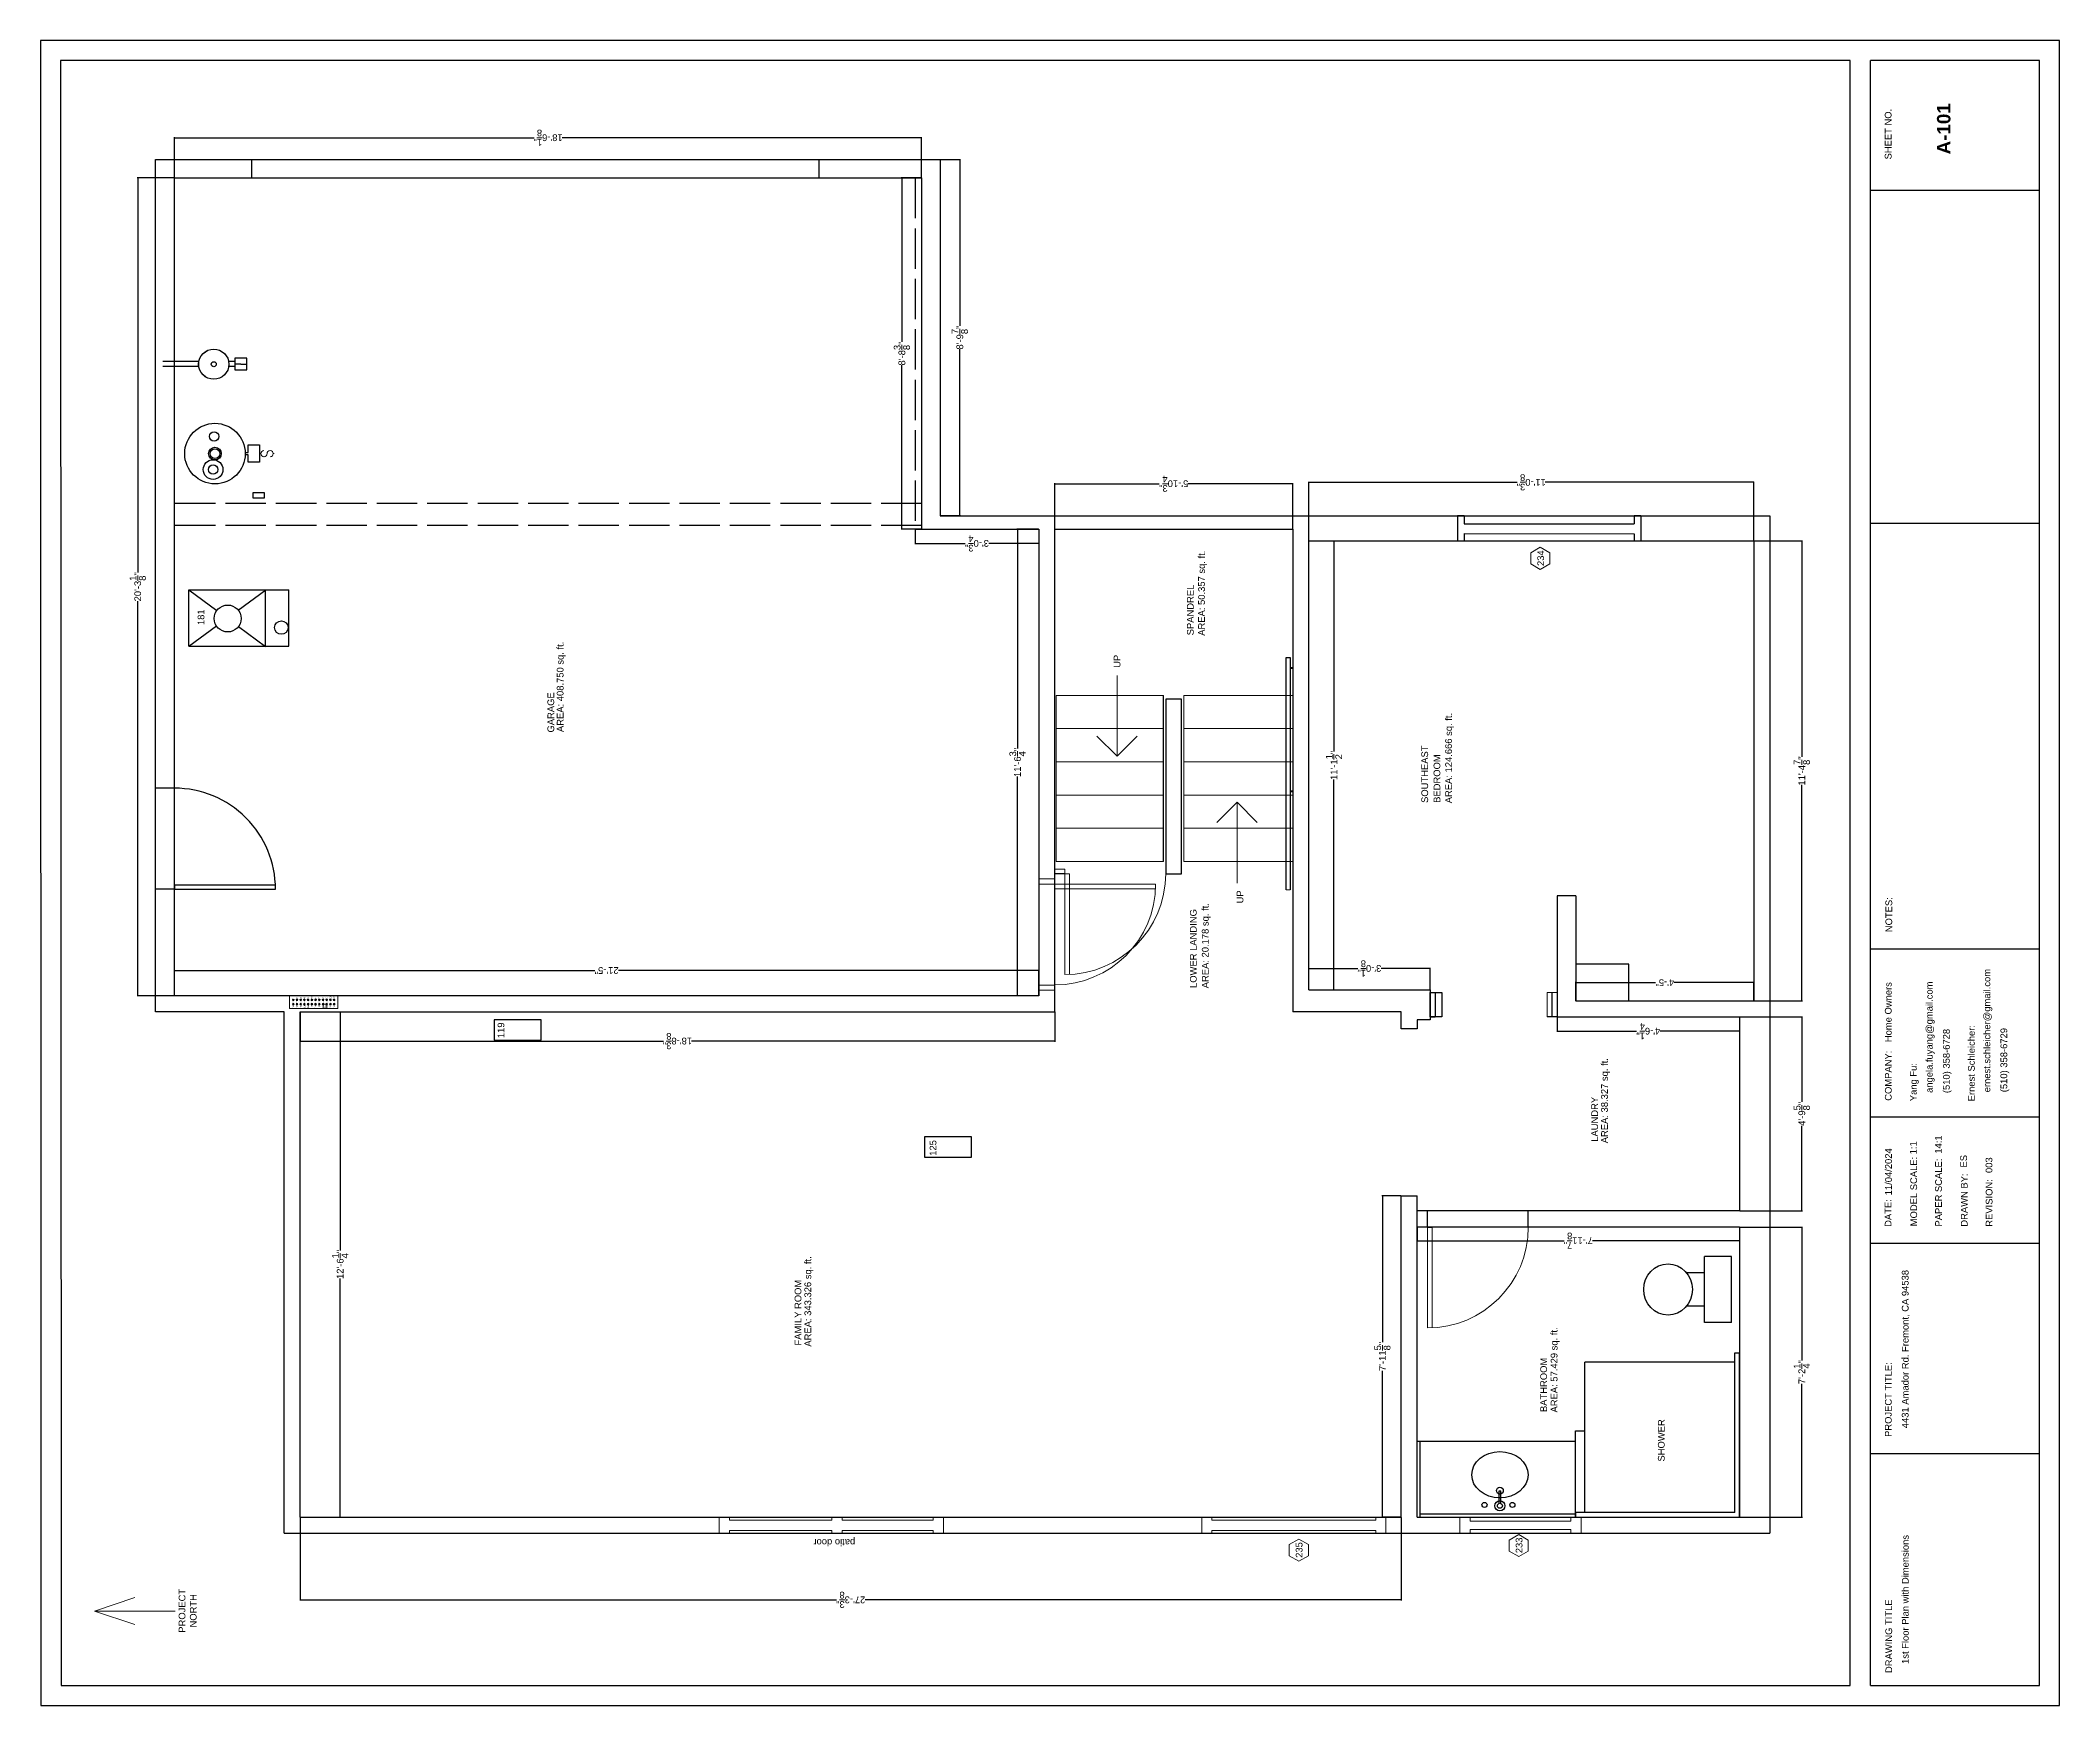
# Model space of a CAD drawing. Header units: inches. Extents: x -601 to 0, y 0 to 495.
import ezdxf

# ---------------------------------------------------------------- set-up
doc = ezdxf.new("R2010")
doc.units = ezdxf.units.IN
doc.header["$MEASUREMENT"] = 0
doc.linetypes.add('ACAD_ISO02W100', pattern=[15, 12, -3])
doc.layers.get('0').update_dxf_attribs({"color": 1, "lineweight": 9})
for name, color, linetype, lineweight in [('00-page-edge', 7, 'Continuous', 9), ('A101-Dimensions', 7, 'Continuous', 9), ('A101-Floorplan-1st-floor', 7, 'Continuous', 9), ('A101-Text', 7, 'Continuous', 9)]:
    doc.layers.add(name, color=color, linetype=linetype, lineweight=lineweight)
doc.layers.add('Title Block', color=7, linetype='Continuous')
doc.layers.add('Title Block Text', color=7, linetype='Continuous')
doc.styles.add('Large', font='Arial Bold.ttf', dxfattribs={"height": 4})
doc.styles.add('Small', font='Arial.ttf', dxfattribs={"height": 0.5})
doc.styles.get("Standard").update_dxf_attribs({"font": 'Arial.ttf', "height": 2})
doc.dimstyles.get("Standard").update_dxf_attribs({"dimtxt": 0.18, "dimasz": 0.1175, "dimexe": 0.18, "dimexo": 0.0625, "dimgap": 0.09, "dimtad": 0, "dimtoh": 1, "dimdec": 3, "dimzin": 0, "dimdsep": 46, "dimlunit": 4, "dimtxsty": 'Standard', "dimblk": 'ARCHTICK', "dimblk1": 'ARCHTICK', "dimblk2": 'ARCHTICK', "dimcen": 0.09, "dimadec": 1, "dimazin": 0, "dimtfac": 1, "dimtdec": 3, "dimtofl": 0, "dimtmove": 0, "dimatfit": 3, "dimfxl": 1, "dimtolj": 1, "dimtzin": 0, "dimarcsym": 0})

msp = doc.modelspace()

# ---------------------------------------------------------------- texts
at = {"layer": '00-page-edge', "lineweight": 5, "insert": (-556.7165, 28.1902), "char_height": 2, "width": 33.772132, "attachment_point": 5, "rotation": 90}
msp.add_mtext('PROJECT\\PNORTH', dxfattribs=at)
at = {"layer": 'A101-Floorplan-1st-floor', "lineweight": 5}
for s, rotation, p in [('181', 90, (-551.7739, 321.2919)), ('UP', 90, (-279.3171, 308.5645)), ('UP', 90, (-242.7605, 238.5236)), ('119', 90, (-462.5483, 198.4736)), ('125', 90, (-334.0433, 163.4832)), ('patio door', 180, (-358.1903, 49.4938))]:
    msp.add_text(s, height=2, rotation=rotation, dxfattribs=at).set_placement(p)
at = {"layer": 'A101-Text', "lineweight": 5}
for s, p in [('AREA: 50.357 sq. ft.', (-254.1997, 318.1066)), ('SPANDREL', (-257.5311, 318.2417)), ('AREA: 408.750 sq. ft.', (-444.948, 289.4865)), ('GARAGE', (-447.7203, 289.3389)), ('AREA: 124.666 sq. ft.', (-180.7284, 268.3027)), ('SOUTHEAST', (-187.811, 268.4022)), ('BEDROOM', (-184.1895, 268.427)), ('LOWER LANDING', (-256.6486, 213.3881)), ('AREA: 20.178 sq. ft.', (-253.1009, 213.297)), ('AREA: 38.327 sq. ft.', (-134.3509, 167.2142)), ('LAUNDRY', (-137.2841, 167.6544)), ('AREA: 343.326 sq. ft.', (-371.2875, 106.7378)), ('FAMILY ROOM', (-374.2092, 107.0675)), ('AREA: 57.429 sq. ft.', (-149.3391, 87.1546)), ('BATHROOM', (-152.4482, 87.294)), ('SHOWER', (-117.468, 72.5642))]:
    msp.add_text(s, height=2, rotation=90, dxfattribs=at).set_placement(p)
at = {"layer": 'Title Block Text'}
for s, p in [('SHEET NO.', (-49.9961, 459.7385)), ('NOTES:', (-49.7964, 229.9668)), ('ernest.schleicher@gmail.com', (-20.6167, 182.3627)), ('Home Owners', (-49.9728, 197.2658)), ('angela.fuyang@gmail.com', (-37.7758, 182.1777)), ('(510) 358-6728', (-32.6716, 182.1126)), ('Ernest Schleicher:', (-25.2347, 179.6915)), ('(510) 358-6729', (-15.5883, 182.3803)), ('COMPANY:', (-49.9587, 179.8432)), ('Yang Fu:', (-42.4956, 179.726)), ('14:1', (-35.0511, 164.1124)), ('11/04/2024', (-49.8854, 151.7304)), ('1:1', (-42.5365, 163.9212)), ('MODEL SCALE:', (-42.389, 142.5256)), ('PAPER SCALE:', (-35.0207, 142.4595)), ('ES', (-27.5445, 159.9989)), ('003', (-20.0139, 158.3614)), ('DRAWN BY:', (-27.3721, 142.4071)), ('REVISION:', (-19.9642, 142.4025)), ('DATE:', (-50.0044, 142.354)), ('4431 Amador Rd. Fremont, CA 94538', (-44.9245, 82.4775)), ('PROJECT TITLE:', (-49.9526, 79.8878)), ('1st Floor Plan with Dimensions', (-44.8953, 12.3827)), ('DRAWING TITLE', (-49.8086, 9.6863))]:
    msp.add_text(s, height=2, rotation=90, dxfattribs=at).set_placement(p)
at = {"layer": 'Title Block Text', "style": 'Large'}
msp.add_text('A-101', height=4, rotation=90, dxfattribs=at).set_placement((-32.4685, 461.2292))

# ---------------------------------------------------------------- blocks, each defined once
blk = doc.blocks.new('L1-bathroom-door')
at = {"layer": 'A101-Floorplan-1st-floor'}
for p, q in [((0, 0), (-30, 0)), ((0, -1.375), (-30, -1.375))]:
    blk.add_line(p, q, dxfattribs=at)
at = {"layer": 'A101-Floorplan-1st-floor', "lineweight": 30}
blk.add_line((0, 0), (0, -1.375), dxfattribs=at)
at = {"layer": 'A101-Floorplan-1st-floor'}
blk.add_arc((0, 0), 30, 180, 270, dxfattribs=at)
blk = doc.blocks.new('L1-bathroom-window')
at = {"layer": 'A101-Floorplan-1st-floor'}
for p, q in [((0, 36), (-4.76, 36)), ((-3.69, 33), (-4.76, 33)), ((-3.69, 3), (-3.69, 33)), ((0, 33), (-1.19, 33)), ((-1.19, 3), (-1.19, 33)), ((-4.76, 3), (-3.69, 3)), ((-4.76, 0), (0, 0)), ((-1.19, 3), (0, 3))]:
    blk.add_line(p, q, dxfattribs=at)
at = {"layer": 'A101-Floorplan-1st-floor', "lineweight": 30}
for p, q in [((-4.76, 36), (-4.76, 33)), ((0, 36), (-0.01, 33)), ((-4.76, 3), (-4.76, 0)), ((-0.01, 3), (0, 0))]:
    blk.add_line(p, q, dxfattribs=at)
blk = doc.blocks.new('L1-family-room-window')
at = {"layer": 'A101-Floorplan-1st-floor'}
for p, q in [((0.01, 54.75), (-4.75, 54.75)), ((-3.93, 51.75), (-4.75, 51.75)), ((-3.93, 3), (-3.93, 51.75)), ((0.01, 51.75), (-0.93, 51.75)), ((-0.93, 3), (-0.93, 51.75)), ((-4.75, 3), (-3.93, 3)), ((-4.75, 0), (0.01, 0)), ((-0.93, 3), (0.01, 3))]:
    blk.add_line(p, q, dxfattribs=at)
at = {"layer": 'A101-Floorplan-1st-floor', "lineweight": 30}
for p, q in [((-4.75, 54.75), (-4.75, 51.75)), ((0.01, 54.75), (0.01, 51.75)), ((-4.75, 3), (-4.75, 0)), ((0, 3), (0.01, 0))]:
    blk.add_line(p, q, dxfattribs=at)
blk = doc.blocks.new('L1-family-room-patio-doors')
at = {"layer": 'A101-Floorplan-1st-floor'}
for p, q in [((0, 66.63), (-4.75, 66.63)), ((-0.07, 66.63), (-0.07, 63.63)), ((-3.93, 63.63), (-4.75, 63.63)), ((-3.93, 33.13), (-3.93, 63.63)), ((-0.93, 33.13), (-0.93, 63.63)), ((0, 63.63), (-0.93, 63.63)), ((-4.75, 33.13), (-3.93, 33.13)), ((-4.75, 30.13), (-3.93, 30.13)), ((-3.93, 3), (-3.93, 30.13)), ((-0.93, 33.13), (0, 33.13)), ((-0.93, 3), (-0.93, 30.13)), ((-0.93, 30.13), (0, 30.13)), ((-0.07, 33.13), (-0.07, 30.13)), ((-4.75, 3), (-3.93, 3)), ((-4.75, 0), (0, 0)), ((-0.93, 3), (0, 3)), ((-0.07, 3), (-0.07, 0))]:
    blk.add_line(p, q, dxfattribs=at)
at = {"layer": 'A101-Floorplan-1st-floor', "lineweight": 30}
for p, q in [((-4.75, 66.63), (-4.75, 63.63)), ((-4.75, 33.13), (-4.75, 30.13)), ((-4.75, 3), (-4.75, 0))]:
    blk.add_line(p, q, dxfattribs=at)
blk = doc.blocks.new('lower-landing-to-garage-door')
at = {"layer": 'A101-Floorplan-1st-floor'}
for p, q in [((30, 0), (28.62, 0)), ((30, 0), (30, -30)), ((28.62, 0), (28.62, -29.97))]:
    blk.add_line(p, q, dxfattribs=at)
blk.add_arc((30, 0), 30, 180, 270, dxfattribs=at)
blk = doc.blocks.new('garage-door-exit-to-trailer')
at = {"layer": 'A101-Floorplan-1st-floor', "lineweight": 30}
for p, q in [((0, 0), (0, -30)), ((1.25, 0), (0, 0)), ((1.25, 0), (1.25, -29.97))]:
    blk.add_line(p, q, dxfattribs=at)
blk.add_arc((0, 0), 30, 270, 0, dxfattribs=at)
blk = doc.blocks.new('spandrel-door')
at = {"layer": 'A101-Floorplan-1st-floor'}
for p, q in [((0, 0), (-30, 0)), ((0, -1.38), (0, 0)), ((0, -1.38), (-29.97, -1.38))]:
    blk.add_line(p, q, dxfattribs=at)
blk.add_arc((0, 0), 30, 180, 270, dxfattribs=at)
blk = doc.blocks.new('L1-toilet')
at = {"lineweight": 30}
for p, q in [((-14.81, 8), (-14.81, 13.4)), ((-4.81, 8), (-4.81, 13.4)), ((-19.63, 0), (-19.63, 8)), ((-19.63, 8), (0, 8)), ((0, 0), (0, 8)), ((-19.63, 0), (0, 0))]:
    blk.add_line(p, q, dxfattribs=at)
blk.add_ellipse((-9.81, 18.88), major_axis=(7.62, 0), ratio=0.95082, dxfattribs=at)
blk = doc.blocks.new('L1-bathroom-sink-faucets-bowl')
at = {"lineweight": 30}
for p, q in [((2.21, 0.25), (5.98, 0.25)), ((5.98, 0.25), (5.98, -0.25)), ((2.21, -0.25), (5.98, -0.25))]:
    blk.add_line(p, q, dxfattribs=at)
for centre, radius in [((1.5, 0), 1.5), ((1.5, 0), 0.75), ((1.75, 4.59), 0.75), ((6, 0), 1), ((1.75, -3.69), 0.75)]:
    blk.add_circle(centre, radius, dxfattribs=at)
blk.add_ellipse((10.75, 0), major_axis=(0, -8.38), ratio=0.820896, dxfattribs=at)
blk = doc.blocks.new('L1-granite-splash-and-counter')
at = {"layer": 'A101-Floorplan-1st-floor', "lineweight": 30}
for p, q in [((0, 0), (22.63, 0)), ((0, 0), (0, -0.88)), ((22.63, 0), (22.63, -47.13)), ((0, -0.88), (22.63, -0.88)), ((0, -0.88), (0, -47.13)), ((0.88, -47.13), (0.88, -0.88)), ((0, -47.13), (0.88, -47.13)), ((0.88, -47.13), (22.63, -47.13))]:
    blk.add_line(p, q, dxfattribs=at)
blk = doc.blocks.new('L1-shower-tiles-and-glass-walls')
at = {"layer": 'A101-Floorplan-1st-floor', "lineweight": 30}
for p, q in [((1.37, 48.75), (0, 48.75)), ((0, 48.75), (0, 48.75)), ((0, 48.75), (0, 0)), ((1.37, 1.37), (1.37, 48.75)), ((1.37, 48.75), (25.62, 48.75)), ((25.62, 48.75), (25.62, 46)), ((1.37, 46), (46.12, 46)), ((46.12, 1.37), (46.12, 46)), ((0, 0), (48.88, 0)), ((1.37, 1.37), (48.88, 1.37)), ((48.88, 1.37), (48.88, 0))]:
    blk.add_line(p, q, dxfattribs=at)
blk = doc.blocks.new('_ArchTick')
at = {"color": 0, "linetype": 'ByBlock', "lineweight": 30, "const_width": 0.15}
blk.add_lwpolyline([(-0.5, -0.5), (0.5, 0.5)], dxfattribs=at)
blk = doc.blocks.new('*D181')
at = {"layer": 'A101-Dimensions', "color": 0, "lineweight": -2, "transparency": 16777216}
for p, q in [((-523.24, 55.97), (-523.24, 31.27)), ((-195.83, 55.97), (-195.83, 31.27)), ((-523.24, 31.45), (-363.8, 31.45)), ((-195.83, 31.45), (-355.27, 31.45))]:
    blk.add_line(p, q, dxfattribs=at)
at = {"layer": 'A101-Dimensions', "color": 0, "lineweight": -2, "transparency": 16777216, "xscale": 0.1175, "yscale": 0.1175, "zscale": 0.1175, "rotation": 180}
blk.add_blockref('_ArchTick', (-523.24, 31.45), dxfattribs=at)
at = {"layer": 'A101-Dimensions', "color": 0, "lineweight": -2, "transparency": 16777216, "xscale": 0.1175, "yscale": 0.1175, "zscale": 0.1175}
blk.add_blockref('_ArchTick', (-195.83, 31.45), dxfattribs=at)
at = {"layer": 'A101-Dimensions', "color": 0, "lineweight": 5, "transparency": 16777216, "insert": (-359.53, 31.45), "char_height": 2, "attachment_point": 5, "rotation": 180}
blk.add_mtext('\\A1;27\'-3{\\H1x;\\S3/8;}"', dxfattribs=at)
blk = doc.blocks.new('*D182')
at = {"layer": 'A101-Dimensions', "color": 0, "lineweight": -2, "transparency": 16777216}
for p, q in [((-523.18, 206.32), (-511.19, 206.32)), ((-511.37, 206.32), (-511.37, 135.37)), ((-511.37, 56.04), (-511.37, 126.99)), ((-523.18, 56.04), (-511.19, 56.04))]:
    blk.add_line(p, q, dxfattribs=at)
at = {"layer": 'A101-Dimensions', "color": 0, "lineweight": -2, "transparency": 16777216, "xscale": 0.1175, "yscale": 0.1175, "zscale": 0.1175}
for p, rotation in [((-511.37, 206.32), 90), ((-511.37, 56.04), 270)]:
    blk.add_blockref('_ArchTick', p, dxfattribs=dict(at, rotation=rotation))
at = {"layer": 'A101-Dimensions', "color": 0, "lineweight": 5, "transparency": 16777216, "insert": (-511.37, 131.18), "char_height": 2, "attachment_point": 5, "rotation": 90}
blk.add_mtext('\\A1;12\'-6{\\H1x;\\S1/4;}"', dxfattribs=at)
blk = doc.blocks.new('*D183')
at = {"layer": 'A101-Dimensions', "color": 0, "lineweight": -2, "transparency": 16777216}
for p, q in [((-523.24, 206.26), (-523.24, 197.41)), ((-298.86, 206.26), (-298.86, 197.41)), ((-523.24, 197.59), (-415.2, 197.59)), ((-298.86, 197.59), (-406.89, 197.59))]:
    blk.add_line(p, q, dxfattribs=at)
at = {"layer": 'A101-Dimensions', "color": 0, "lineweight": -2, "transparency": 16777216, "xscale": 0.1175, "yscale": 0.1175, "zscale": 0.1175, "rotation": 180}
blk.add_blockref('_ArchTick', (-523.24, 197.59), dxfattribs=at)
at = {"layer": 'A101-Dimensions', "color": 0, "lineweight": -2, "transparency": 16777216, "xscale": 0.1175, "yscale": 0.1175, "zscale": 0.1175}
blk.add_blockref('_ArchTick', (-298.86, 197.59), dxfattribs=at)
at = {"layer": 'A101-Dimensions', "color": 0, "lineweight": 5, "transparency": 16777216, "insert": (-411.05, 197.59), "char_height": 2, "attachment_point": 5, "rotation": 180}
blk.add_mtext('\\A1;18\'-8{\\H1x;\\S3/8;}"', dxfattribs=at)
blk = doc.blocks.new('*D184')
at = {"layer": 'A101-Dimensions', "color": 0, "lineweight": -2, "transparency": 16777216}
for p, q in [((-303.67, 349.82), (-310.11, 349.82)), ((-309.93, 349.82), (-309.93, 284.63)), ((-309.93, 211.07), (-309.93, 276.25)), ((-303.67, 211.07), (-310.11, 211.07))]:
    blk.add_line(p, q, dxfattribs=at)
at = {"layer": 'A101-Dimensions', "color": 0, "lineweight": -2, "transparency": 16777216, "xscale": 0.1175, "yscale": 0.1175, "zscale": 0.1175}
for p, rotation in [((-309.93, 349.82), 90), ((-309.93, 211.07), 270)]:
    blk.add_blockref('_ArchTick', p, dxfattribs=dict(at, rotation=rotation))
at = {"layer": 'A101-Dimensions', "color": 0, "lineweight": 5, "transparency": 16777216, "insert": (-309.93, 280.44), "char_height": 2, "attachment_point": 5, "rotation": 90}
blk.add_mtext('\\A1;11\'-6{\\H1x;\\S3/4;}"', dxfattribs=at)
blk = doc.blocks.new('*D185')
at = {"layer": 'A101-Dimensions', "color": 0, "lineweight": -2, "transparency": 16777216}
for p, q in [((-560.61, 211.13), (-560.61, 218.77)), ((-560.61, 218.59), (-435.65, 218.59)), ((-303.61, 218.59), (-428.57, 218.59)), ((-303.61, 211.13), (-303.61, 218.77))]:
    blk.add_line(p, q, dxfattribs=at)
at = {"layer": 'A101-Dimensions', "color": 0, "lineweight": -2, "transparency": 16777216, "xscale": 0.1175, "yscale": 0.1175, "zscale": 0.1175, "rotation": 180}
blk.add_blockref('_ArchTick', (-560.61, 218.59), dxfattribs=at)
at = {"layer": 'A101-Dimensions', "color": 0, "lineweight": -2, "transparency": 16777216, "xscale": 0.1175, "yscale": 0.1175, "zscale": 0.1175}
blk.add_blockref('_ArchTick', (-303.61, 218.59), dxfattribs=at)
at = {"layer": 'A101-Dimensions', "color": 0, "lineweight": 5, "transparency": 16777216, "insert": (-432.11, 218.59), "char_height": 2, "attachment_point": 5, "rotation": 180}
blk.add_mtext('\\A1;21\'-5"', dxfattribs=at)
blk = doc.blocks.new('*D186')
at = {"layer": 'A101-Dimensions', "color": 0, "lineweight": -2, "transparency": 16777216}
for p, q in [((-195.89, 151.6), (-201.6, 151.6)), ((-201.42, 151.6), (-201.42, 108.07)), ((-201.42, 56.04), (-201.42, 99.57)), ((-195.89, 56.04), (-201.6, 56.04))]:
    blk.add_line(p, q, dxfattribs=at)
at = {"layer": 'A101-Dimensions', "color": 0, "lineweight": -2, "transparency": 16777216, "xscale": 0.1175, "yscale": 0.1175, "zscale": 0.1175}
for p, rotation in [((-201.42, 151.6), 90), ((-201.42, 56.04), 270)]:
    blk.add_blockref('_ArchTick', p, dxfattribs=dict(at, rotation=rotation))
at = {"layer": 'A101-Dimensions', "color": 0, "lineweight": 5, "transparency": 16777216, "insert": (-201.42, 103.82), "char_height": 2, "attachment_point": 5, "rotation": 90}
blk.add_mtext('\\A1;7\'-11{\\H1x;\\S5/8;}"', dxfattribs=at)
blk = doc.blocks.new('*D187')
at = {"layer": 'A101-Dimensions', "color": 0, "lineweight": -2, "transparency": 16777216}
for p, q in [((-223.26, 346.32), (-215.63, 346.32)), ((-215.81, 346.32), (-215.81, 283.73)), ((-215.81, 212.82), (-215.81, 275.41)), ((-223.26, 212.82), (-215.63, 212.82))]:
    blk.add_line(p, q, dxfattribs=at)
at = {"layer": 'A101-Dimensions', "color": 0, "lineweight": -2, "transparency": 16777216, "xscale": 0.1175, "yscale": 0.1175, "zscale": 0.1175}
for p, rotation in [((-215.81, 346.32), 90), ((-215.81, 212.82), 270)]:
    blk.add_blockref('_ArchTick', p, dxfattribs=dict(at, rotation=rotation))
at = {"layer": 'A101-Dimensions', "color": 0, "lineweight": 5, "transparency": 16777216, "insert": (-215.81, 279.57), "char_height": 2, "attachment_point": 5, "rotation": 90}
blk.add_mtext('\\A1;11\'-1{\\H1x;\\S1/2;}"', dxfattribs=at)
blk = doc.blocks.new('*D188')
at = {"layer": 'A101-Dimensions', "color": 0, "lineweight": -2, "transparency": 16777216}
for p, q in [((-223.32, 212.88), (-223.32, 219.37)), ((-223.32, 219.19), (-208.75, 219.19)), ((-187.23, 219.19), (-201.8, 219.19)), ((-187.23, 212.88), (-187.23, 219.37))]:
    blk.add_line(p, q, dxfattribs=at)
at = {"layer": 'A101-Dimensions', "color": 0, "lineweight": -2, "transparency": 16777216, "xscale": 0.1175, "yscale": 0.1175, "zscale": 0.1175, "rotation": 180}
blk.add_blockref('_ArchTick', (-223.32, 219.19), dxfattribs=at)
at = {"layer": 'A101-Dimensions', "color": 0, "lineweight": -2, "transparency": 16777216, "xscale": 0.1175, "yscale": 0.1175, "zscale": 0.1175}
blk.add_blockref('_ArchTick', (-187.23, 219.19), dxfattribs=at)
at = {"layer": 'A101-Dimensions', "color": 0, "lineweight": 5, "transparency": 16777216, "insert": (-205.28, 219.19), "char_height": 2, "attachment_point": 5, "rotation": 180}
blk.add_mtext('\\A1;3\'-0{\\H1x;\\S1/8;}"', dxfattribs=at)
blk = doc.blocks.new('*D189')
at = {"layer": 'A101-Dimensions', "color": 0, "lineweight": -2, "transparency": 16777216}
for p, q in [((-223.32, 346.38), (-223.32, 363.91)), ((-223.32, 363.73), (-161.28, 363.73)), ((-90.93, 363.73), (-152.97, 363.73)), ((-90.93, 346.38), (-90.93, 363.91))]:
    blk.add_line(p, q, dxfattribs=at)
at = {"layer": 'A101-Dimensions', "color": 0, "lineweight": -2, "transparency": 16777216, "xscale": 0.1175, "yscale": 0.1175, "zscale": 0.1175, "rotation": 180}
blk.add_blockref('_ArchTick', (-223.32, 363.73), dxfattribs=at)
at = {"layer": 'A101-Dimensions', "color": 0, "lineweight": -2, "transparency": 16777216, "xscale": 0.1175, "yscale": 0.1175, "zscale": 0.1175}
blk.add_blockref('_ArchTick', (-90.93, 363.73), dxfattribs=at)
at = {"layer": 'A101-Dimensions', "color": 0, "lineweight": 5, "transparency": 16777216, "insert": (-157.13, 363.73), "char_height": 2, "attachment_point": 5, "rotation": 180}
blk.add_mtext('\\A1;11\'-0{\\H1x;\\S3/8;}"', dxfattribs=at)
blk = doc.blocks.new('*D190')
at = {"layer": 'A101-Dimensions', "color": 0, "lineweight": -2, "transparency": 16777216}
for p, q in [((-95.14, 142.29), (-76.49, 142.29)), ((-76.67, 142.29), (-76.67, 102.66)), ((-76.67, 56.04), (-76.67, 95.66)), ((-95.14, 56.04), (-76.49, 56.04))]:
    blk.add_line(p, q, dxfattribs=at)
at = {"layer": 'A101-Dimensions', "color": 0, "lineweight": -2, "transparency": 16777216, "xscale": 0.1175, "yscale": 0.1175, "zscale": 0.1175}
for p, rotation in [((-76.67, 142.29), 90), ((-76.67, 56.04), 270)]:
    blk.add_blockref('_ArchTick', p, dxfattribs=dict(at, rotation=rotation))
at = {"layer": 'A101-Dimensions', "color": 0, "lineweight": 5, "transparency": 16777216, "insert": (-76.67, 99.16), "char_height": 2, "attachment_point": 5, "rotation": 90}
blk.add_mtext('\\A1;7\'-2{\\H1x;\\S1/4;}"', dxfattribs=at)
blk = doc.blocks.new('*D191')
at = {"layer": 'A101-Dimensions', "color": 0, "lineweight": -2, "transparency": 16777216}
for p, q in [((-95.14, 204.76), (-76.49, 204.76)), ((-76.67, 204.76), (-76.67, 179.48)), ((-76.67, 147.16), (-76.67, 172.44)), ((-95.14, 147.16), (-76.49, 147.16))]:
    blk.add_line(p, q, dxfattribs=at)
at = {"layer": 'A101-Dimensions', "color": 0, "lineweight": -2, "transparency": 16777216, "xscale": 0.1175, "yscale": 0.1175, "zscale": 0.1175}
for p, rotation in [((-76.67, 204.76), 90), ((-76.67, 147.16), 270)]:
    blk.add_blockref('_ArchTick', p, dxfattribs=dict(at, rotation=rotation))
at = {"layer": 'A101-Dimensions', "color": 0, "lineweight": 5, "transparency": 16777216, "insert": (-76.67, 175.96), "char_height": 2, "attachment_point": 5, "rotation": 90}
blk.add_mtext('\\A1;4\'-9{\\H1x;\\S5/8;}"', dxfattribs=at)
blk = doc.blocks.new('*D192')
at = {"layer": 'A101-Dimensions', "color": 0, "lineweight": -2, "transparency": 16777216}
for p, q in [((-90.86, 346.32), (-76.49, 346.32)), ((-76.67, 346.32), (-76.67, 282.07)), ((-76.67, 209.51), (-76.67, 273.76)), ((-90.86, 209.51), (-76.49, 209.51))]:
    blk.add_line(p, q, dxfattribs=at)
at = {"layer": 'A101-Dimensions', "color": 0, "lineweight": -2, "transparency": 16777216, "xscale": 0.1175, "yscale": 0.1175, "zscale": 0.1175}
for p, rotation in [((-76.67, 346.32), 90), ((-76.67, 209.51), 270)]:
    blk.add_blockref('_ArchTick', p, dxfattribs=dict(at, rotation=rotation))
at = {"layer": 'A101-Dimensions', "color": 0, "lineweight": 5, "transparency": 16777216, "insert": (-76.67, 277.91), "char_height": 2, "attachment_point": 5, "rotation": 90}
blk.add_mtext('\\A1;11\'-4{\\H1x;\\S7/8;}"', dxfattribs=at)
blk = doc.blocks.new('*D193')
at = {"layer": 'A101-Dimensions', "color": 0, "lineweight": -2, "transparency": 16777216}
for p, q in [((-143.86, 209.57), (-143.86, 215.16)), ((-143.86, 214.98), (-120.18, 214.98)), ((-90.93, 214.98), (-114.61, 214.98)), ((-90.93, 209.57), (-90.93, 215.16))]:
    blk.add_line(p, q, dxfattribs=at)
at = {"layer": 'A101-Dimensions', "color": 0, "lineweight": -2, "transparency": 16777216, "xscale": 0.1175, "yscale": 0.1175, "zscale": 0.1175, "rotation": 180}
blk.add_blockref('_ArchTick', (-143.86, 214.98), dxfattribs=at)
at = {"layer": 'A101-Dimensions', "color": 0, "lineweight": -2, "transparency": 16777216, "xscale": 0.1175, "yscale": 0.1175, "zscale": 0.1175}
blk.add_blockref('_ArchTick', (-90.93, 214.98), dxfattribs=at)
at = {"layer": 'A101-Dimensions', "color": 0, "lineweight": 5, "transparency": 16777216, "insert": (-117.4, 214.98), "char_height": 2, "attachment_point": 5, "rotation": 180}
blk.add_mtext('\\A1;4\'-5"', dxfattribs=at)
blk = doc.blocks.new('*D194')
at = {"layer": 'A101-Dimensions', "color": 0, "lineweight": -2, "transparency": 16777216}
for p, q in [((-149.45, 204.69), (-149.45, 200.36)), ((-95.2, 204.69), (-95.2, 200.36)), ((-149.45, 200.54), (-125.87, 200.54)), ((-95.2, 200.54), (-118.78, 200.54))]:
    blk.add_line(p, q, dxfattribs=at)
at = {"layer": 'A101-Dimensions', "color": 0, "lineweight": -2, "transparency": 16777216, "xscale": 0.1175, "yscale": 0.1175, "zscale": 0.1175, "rotation": 180}
blk.add_blockref('_ArchTick', (-149.45, 200.54), dxfattribs=at)
at = {"layer": 'A101-Dimensions', "color": 0, "lineweight": -2, "transparency": 16777216, "xscale": 0.1175, "yscale": 0.1175, "zscale": 0.1175}
blk.add_blockref('_ArchTick', (-95.2, 200.54), dxfattribs=at)
at = {"layer": 'A101-Dimensions', "color": 0, "lineweight": 5, "transparency": 16777216, "insert": (-122.32, 200.54), "char_height": 2, "attachment_point": 5, "rotation": 180}
blk.add_mtext('\\A1;4\'-6{\\H1x;\\S1/4;}"', dxfattribs=at)
blk = doc.blocks.new('*D195')
at = {"layer": 'A101-Dimensions', "color": 0, "lineweight": -2, "transparency": 16777216}
for p, q in [((-191.08, 142.22), (-191.08, 138.05)), ((-191.08, 138.23), (-147.38, 138.23)), ((-95.2, 138.23), (-138.9, 138.23)), ((-95.2, 142.22), (-95.2, 138.05))]:
    blk.add_line(p, q, dxfattribs=at)
at = {"layer": 'A101-Dimensions', "color": 0, "lineweight": -2, "transparency": 16777216, "xscale": 0.1175, "yscale": 0.1175, "zscale": 0.1175, "rotation": 180}
blk.add_blockref('_ArchTick', (-191.08, 138.23), dxfattribs=at)
at = {"layer": 'A101-Dimensions', "color": 0, "lineweight": -2, "transparency": 16777216, "xscale": 0.1175, "yscale": 0.1175, "zscale": 0.1175}
blk.add_blockref('_ArchTick', (-95.2, 138.23), dxfattribs=at)
at = {"layer": 'A101-Dimensions', "color": 0, "lineweight": 5, "transparency": 16777216, "insert": (-143.14, 138.23), "char_height": 2, "attachment_point": 5, "rotation": 180}
blk.add_mtext('\\A1;7\'-11{\\H1x;\\S7/8;}"', dxfattribs=at)
blk = doc.blocks.new('*D196')
at = {"layer": 'A101-Dimensions', "color": 0, "lineweight": -2, "transparency": 16777216}
for p, q in [((-560.68, 454.25), (-571.76, 454.25)), ((-571.58, 454.25), (-571.58, 336.93)), ((-571.58, 211.07), (-571.58, 328.39)), ((-560.68, 211.07), (-571.76, 211.07))]:
    blk.add_line(p, q, dxfattribs=at)
at = {"layer": 'A101-Dimensions', "color": 0, "lineweight": -2, "transparency": 16777216, "xscale": 0.1175, "yscale": 0.1175, "zscale": 0.1175}
for p, rotation in [((-571.58, 454.25), 90), ((-571.58, 211.07), 270)]:
    blk.add_blockref('_ArchTick', p, dxfattribs=dict(at, rotation=rotation))
at = {"layer": 'A101-Dimensions', "color": 0, "lineweight": 5, "transparency": 16777216, "insert": (-571.58, 332.66), "char_height": 2, "attachment_point": 5, "rotation": 90}
blk.add_mtext('\\A1;20\'-3{\\H1x;\\S1/8;}"', dxfattribs=at)
blk = doc.blocks.new('*D197')
at = {"layer": 'A101-Dimensions', "color": 0, "lineweight": -2, "transparency": 16777216}
for p, q in [((-338.52, 454.25), (-344.5, 454.25)), ((-344.32, 454.25), (-344.32, 405.51)), ((-344.32, 349.82), (-344.32, 398.56)), ((-338.52, 349.82), (-344.5, 349.82))]:
    blk.add_line(p, q, dxfattribs=at)
at = {"layer": 'A101-Dimensions', "color": 0, "lineweight": -2, "transparency": 16777216, "xscale": 0.1175, "yscale": 0.1175, "zscale": 0.1175}
for p, rotation in [((-344.32, 454.25), 90), ((-344.32, 349.82), 270)]:
    blk.add_blockref('_ArchTick', p, dxfattribs=dict(at, rotation=rotation))
at = {"layer": 'A101-Dimensions', "color": 0, "lineweight": 5, "transparency": 16777216, "insert": (-344.32, 402.03), "char_height": 2, "attachment_point": 5, "rotation": 90}
blk.add_mtext('\\A1;8\'-8{\\H1x;\\S3/8;}"', dxfattribs=at)
blk = doc.blocks.new('*D198')
at = {"layer": 'A101-Dimensions', "color": 0, "lineweight": -2, "transparency": 16777216}
for p, q in [((-298.86, 349.88), (-298.86, 363.5)), ((-298.86, 363.32), (-267.75, 363.32)), ((-228.07, 363.32), (-259.18, 363.32)), ((-228.07, 349.88), (-228.07, 363.5))]:
    blk.add_line(p, q, dxfattribs=at)
at = {"layer": 'A101-Dimensions', "color": 0, "lineweight": -2, "transparency": 16777216, "xscale": 0.1175, "yscale": 0.1175, "zscale": 0.1175, "rotation": 180}
blk.add_blockref('_ArchTick', (-298.86, 363.32), dxfattribs=at)
at = {"layer": 'A101-Dimensions', "color": 0, "lineweight": -2, "transparency": 16777216, "xscale": 0.1175, "yscale": 0.1175, "zscale": 0.1175}
blk.add_blockref('_ArchTick', (-228.07, 363.32), dxfattribs=at)
at = {"layer": 'A101-Dimensions', "color": 0, "lineweight": 5, "transparency": 16777216, "insert": (-263.47, 363.32), "char_height": 2, "attachment_point": 5, "rotation": 180}
blk.add_mtext('\\A1;5\'-10{\\H1x;\\S3/4;}"', dxfattribs=at)
blk = doc.blocks.new('L1-south-stairway-5-steps')
at = {"layer": 'A101-Floorplan-1st-floor', "lineweight": 5}
for p, q in [((-49.375, 0), (0, 0)), ((-49.375, 0), (-49.375, -32.40625)), ((-39.5, 0), (-39.5, -32.40625)), ((-29.625, 0), (-29.625, -32.40625)), ((-19.75, 0), (-19.75, -32.40625)), ((-9.875, 0), (-9.875, -32.40625)), ((0, 0), (0, -32.40625))]:
    blk.add_line(p, q, dxfattribs=at)
blk = doc.blocks.new('L1-south-stairway-handrail')
at = {"layer": 'A101-Floorplan-1st-floor', "lineweight": -3}
for p, q in [((-57.8, 1.25), (11.23, 1.25)), ((11.23, 0), (-57.8, 0)), ((-28.71, -0.75), (-28.71, 0)), ((-28.46, -0.75), (-28.46, 0)), ((8.09, 0), (8.09, -0.75)), ((8.34, 0), (8.34, -0.75)), ((11.23, 1.25), (11.23, 0))]:
    blk.add_line(p, q, dxfattribs=at)
at = {"layer": 'A101-Floorplan-1st-floor', "lineweight": 5}
blk.add_line((-57.8, 1.25), (-57.8, 0), dxfattribs=at)
blk = doc.blocks.new('L1-arrow')
at = {"lineweight": 5}
for p, q in [((188.32, -365.98), (182.32, -359.98)), ((182.32, -365.98), (164.32, -365.98)), ((182.32, -365.98), (188.32, -365.98)), ((188.32, -365.98), (182.32, -371.98))]:
    blk.add_line(p, q, dxfattribs=at)
blk = doc.blocks.new('*D215')
at = {"layer": 'A101-Dimensions', "color": 0, "lineweight": -2, "transparency": 16777216}
for p, q in [((-340.36, 349.76), (-340.36, 345.39)), ((-303.61, 349.76), (-303.61, 345.39)), ((-340.36, 345.57), (-325.49, 345.57)), ((-303.61, 345.57), (-318.48, 345.57))]:
    blk.add_line(p, q, dxfattribs=at)
at = {"layer": 'A101-Dimensions', "color": 0, "lineweight": -2, "transparency": 16777216, "xscale": 0.1175, "yscale": 0.1175, "zscale": 0.1175, "rotation": 180}
blk.add_blockref('_ArchTick', (-340.36, 345.57), dxfattribs=at)
at = {"layer": 'A101-Dimensions', "color": 0, "lineweight": -2, "transparency": 16777216, "xscale": 0.1175, "yscale": 0.1175, "zscale": 0.1175}
blk.add_blockref('_ArchTick', (-303.61, 345.57), dxfattribs=at)
at = {"layer": 'A101-Dimensions', "color": 0, "lineweight": 5, "transparency": 16777216, "insert": (-321.98, 345.57), "char_height": 2, "attachment_point": 5, "rotation": 180}
blk.add_mtext('\\A1;3\'-0{\\H1x;\\S3/4;}"', dxfattribs=at)
blk = doc.blocks.new('*D216')
at = {"layer": 'A101-Dimensions', "color": 0, "lineweight": -2, "transparency": 16777216}
for p, q in [((-560.61, 454.31), (-560.61, 466.38)), ((-560.61, 466.2), (-453.69, 466.2)), ((-338.46, 466.2), (-445.38, 466.2)), ((-338.46, 454.31), (-338.46, 466.38))]:
    blk.add_line(p, q, dxfattribs=at)
at = {"layer": 'A101-Dimensions', "color": 0, "lineweight": -2, "transparency": 16777216, "xscale": 0.1175, "yscale": 0.1175, "zscale": 0.1175, "rotation": 180}
blk.add_blockref('_ArchTick', (-560.61, 466.2), dxfattribs=at)
at = {"layer": 'A101-Dimensions', "color": 0, "lineweight": -2, "transparency": 16777216, "xscale": 0.1175, "yscale": 0.1175, "zscale": 0.1175}
blk.add_blockref('_ArchTick', (-338.46, 466.2), dxfattribs=at)
at = {"layer": 'A101-Dimensions', "color": 0, "lineweight": 5, "transparency": 16777216, "insert": (-449.53, 466.2), "char_height": 2, "attachment_point": 5, "rotation": 180}
blk.add_mtext('\\A1;18\'-6{\\H1x;\\S1/8;}"', dxfattribs=at)
blk = doc.blocks.new('L1-ceiling-register-119')
at = {"layer": 'A101-Floorplan-1st-floor', "lineweight": 30}
for p, q in [((-6, 0, -95.12), (-6, -14, -95.12)), ((0, 0, -95.12), (-6, 0, -95.12)), ((0, -14, -95.12), (0, 0, -95.12)), ((-6, -14, -95.12), (0, -14, -95.12))]:
    blk.add_line(p, q, dxfattribs=at)
blk = doc.blocks.new('L1-south-east-bedroom-window')
at = {"layer": 'A101-Floorplan-1st-floor', "lineweight": -3}
for p, q in [((7.5, 54.5), (0, 54.5)), ((0, 54.5), (0, 52.5)), ((7.5, 54.5), (7.5, 52.5)), ((2.15, 52.5), (0, 52.5)), ((2.15, 52.5), (2.13, 2)), ((5.1, 52.5), (5.12, 2)), ((7.5, 52.5), (5.1, 52.5)), ((2.13, 2), (0, 2)), ((0, 2), (0, 0)), ((7.5, 0), (0, 0)), ((7.5, 2), (5.12, 2)), ((7.5, 2), (7.5, 0))]:
    blk.add_line(p, q, dxfattribs=at)
blk = doc.blocks.new('L1-framing-for-expansion-tank')
at = {"layer": 'A101-Floorplan-1st-floor', "lineweight": -3}
for p, q in [((1, 14.24), (1, 24.95)), ((2.5, 14.22), (2.5, 24.95)), ((1, 3.5), (1, 5.36)), ((1.75, 1.75), (1.75, 3.5)), ((1.75, 1.75), (1.75, 0)), ((2.5, 3.5), (2.5, 5.38))]:
    blk.add_line(p, q, dxfattribs=at)
blk.add_lwpolyline([(0, 0), (3.5, 0), (3.5, 3.5), (0, 3.5)], close=True, dxfattribs=at)
blk.add_lwpolyline([(0, 0), (3.5, 0), (3.5, 3.5), (0, 3.5)], close=True, dxfattribs=at)
blk = doc.blocks.new('L1-expansion-tank-186-reference')
at = {"layer": 'A101-Floorplan-1st-floor', "lineweight": -3}
for radius in [4.49, 0.75]:
    blk.add_circle((388.22, -77.44), radius, dxfattribs=at)
blk = doc.blocks.new('L1-water-heater-184-reference')
at = {"layer": 'A101-Floorplan-1st-floor'}
for p, q in [((0, -13.66), (0, -13.25)), ((0, -17.33), (0, -17.57))]:
    blk.add_line(p, q, dxfattribs=at)
at = {"layer": 'A101-Floorplan-1st-floor', "lineweight": -3}
blk.add_lwpolyline([(0.37, -9), (0.37, -9.86), (2.56, -9.86), (2.56, -13.25), (-2.56, -13.25), (-2.56, -9.86), (-0.38, -9.86), (-0.38, -9)], dxfattribs=at)
for centre, radius in [((0, 0), 9), ((-4.75, 0.55), 2.93), ((-4.75, 0.55), 1.39), ((0, 0), 1.88), ((0, 0), 1.45), ((5.1, 0.27), 1.39)]:
    blk.add_circle(centre, radius, dxfattribs=at)
at = {"layer": 'A101-Floorplan-1st-floor'}
for centre, start, end in [((0, -14.57), 0, 180), ((0, -14.59), 180, 270), ((0, -16.42), 180, 90)]:
    blk.add_arc(centre, 0.916, start, end, dxfattribs=at)
blk = doc.blocks.new('L1-furnace-181-reference')
at = {"layer": 'A101-Floorplan-1st-floor', "lineweight": -3}
for p, q in [((0, 29.75), (6.04, 21.52)), ((0, 29.75), (0, 0)), ((16.8, 29.75), (16.8, 0)), ((10.77, 15.08), (16.8, 6.87)), ((0, 0), (16.8, 0))]:
    blk.add_line(p, q, dxfattribs=at)
for points in [[(0, 29.75), (16.8, 29.75), (10.65, 21.42)], [(5.89, 14.99), (-0.01, 7), (16.8, 7)]]:
    blk.add_lwpolyline(points, dxfattribs=at)
for centre, radius in [((8.27, 18.2), 4), ((5.56, 2.25), 2)]:
    blk.add_circle(centre, radius, dxfattribs=at)
blk = doc.blocks.new('L1-186')
at = {"layer": 'A101-Floorplan-1st-floor', "lineweight": -3}
for radius in [4.49, 0.75]:
    blk.add_circle((0, 0), radius, dxfattribs=at)
blk = doc.blocks.new('*D456')
at = {"layer": 'A101-Text', "color": 0, "lineweight": -2, "transparency": 16777216}
for p, q in [((-332.89, 459.75), (-326.9, 459.75)), ((-327.08, 459.75), (-327.08, 410.26)), ((-327.08, 353.82), (-327.08, 403.31)), ((-332.89, 353.82), (-326.9, 353.82))]:
    blk.add_line(p, q, dxfattribs=at)
at = {"layer": 'A101-Text', "color": 0, "lineweight": -2, "transparency": 16777216, "xscale": 0.1175, "yscale": 0.1175, "zscale": 0.1175}
for p, rotation in [((-327.08, 459.75), 90), ((-327.08, 353.82), 270)]:
    blk.add_blockref('_ArchTick', p, dxfattribs=dict(at, rotation=rotation))
at = {"layer": 'A101-Text', "color": 0, "lineweight": 5, "transparency": 16777216, "insert": (-327.08, 406.78), "char_height": 2, "attachment_point": 5, "rotation": 90}
blk.add_mtext('\\A1;8\'-9{\\H1x;\\S7/8;}"', dxfattribs=at)
blk = doc.blocks.new('GE-125A-subpanel-171')
at = {"lineweight": 5}
for p, q in [((0, -14.38, -48.5), (0, 0, -48.5)), ((0, 0, -48.5), (3.75, 0, -48.5)), ((3.75, -15.19, -48.5), (3.75, 0.81, -48.5)), ((1, -1.11, -48.5), (1.5, -1.11, -48.5)), ((1, -2.21, -48.5), (1.5, -2.21, -48.5)), ((1, -3.32, -48.5), (1.5, -3.32, -48.5)), ((1, -4.42, -48.5), (1.5, -4.42, -48.5)), ((1, -5.53, -48.5), (1.5, -5.53, -48.5)), ((1.25, -1.36, -48.5), (1.25, -0.86, -48.5)), ((1.25, -2.46, -48.5), (1.25, -1.96, -48.5)), ((1.25, -3.57, -48.5), (1.25, -3.07, -48.5)), ((1.25, -4.67, -48.5), (1.25, -4.17, -48.5)), ((1.25, -5.78, -48.5), (1.25, -5.28, -48.5)), ((2.25, -1.11, -48.5), (2.75, -1.11, -48.5)), ((2.25, -2.21, -48.5), (2.75, -2.21, -48.5)), ((2.25, -3.32, -48.5), (2.75, -3.32, -48.5)), ((2.25, -4.42, -48.5), (2.75, -4.42, -48.5)), ((2.25, -5.53, -48.5), (2.75, -5.53, -48.5)), ((2.5, -1.36, -48.5), (2.5, -0.86, -48.5)), ((2.5, -2.46, -48.5), (2.5, -1.96, -48.5)), ((2.5, -3.57, -48.5), (2.5, -3.07, -48.5)), ((2.5, -4.67, -48.5), (2.5, -4.17, -48.5)), ((2.5, -5.78, -48.5), (2.5, -5.28, -48.5)), ((1.25, -9.96, -48.5), (0, -9.96, -48.5)), ((0, -9.96, -48.5), (0, -11.06, -48.5)), ((0, -11.06, -48.5), (1.25, -11.06, -48.5)), ((1, -6.64, -48.5), (1.5, -6.64, -48.5)), ((1, -7.74, -48.5), (1.5, -7.74, -48.5)), ((1, -8.85, -48.5), (1.5, -8.85, -48.5)), ((1, -9.96, -48.5), (1.5, -9.96, -48.5)), ((1, -11.06, -48.5), (1.5, -11.06, -48.5)), ((1.25, -6.89, -48.5), (1.25, -6.39, -48.5)), ((1.25, -7.99, -48.5), (1.25, -7.49, -48.5)), ((1.25, -9.1, -48.5), (1.25, -8.6, -48.5)), ((1.25, -10.21, -48.5), (1.25, -9.71, -48.5)), ((1.25, -11.06, -48.5), (1.25, -9.96, -48.5)), ((1.25, -11.31, -48.5), (1.25, -10.81, -48.5)), ((1.25, -12.42, -48.5), (1.25, -11.92, -48.5)), ((2.25, -6.64, -48.5), (2.75, -6.64, -48.5)), ((2.25, -7.74, -48.5), (2.75, -7.74, -48.5)), ((2.25, -8.85, -48.5), (2.75, -8.85, -48.5)), ((2.25, -9.96, -48.5), (2.75, -9.96, -48.5)), ((2.25, -11.06, -48.5), (2.75, -11.06, -48.5)), ((2.5, -6.89, -48.5), (2.5, -6.39, -48.5)), ((2.5, -7.99, -48.5), (2.5, -7.49, -48.5)), ((2.5, -9.1, -48.5), (2.5, -8.6, -48.5)), ((2.5, -10.21, -48.5), (2.5, -9.71, -48.5)), ((2.5, -11.31, -48.5), (2.5, -10.81, -48.5)), ((2.5, -12.42, -48.5), (2.5, -11.92, -48.5)), ((0, -14.38, -48.5), (3.75, -14.38, -48.5)), ((1, -12.17, -48.5), (1.5, -12.17, -48.5)), ((1, -13.27, -48.5), (1.5, -13.27, -48.5)), ((1.25, -13.52, -48.5), (1.25, -13.02, -48.5)), ((2.25, -12.17, -48.5), (2.75, -12.17, -48.5)), ((2.25, -13.27, -48.5), (2.75, -13.27, -48.5)), ((2.5, -13.52, -48.5), (2.5, -13.02, -48.5))]:
    blk.add_line(p, q, dxfattribs=at)
for centre in [(1.25, -1.11, -48.5), (1.25, -2.21, -48.5), (1.25, -3.32, -48.5), (1.25, -4.42, -48.5), (1.25, -5.53, -48.5), (2.5, -1.11, -48.5), (2.5, -2.21, -48.5), (2.5, -3.32, -48.5), (2.5, -4.42, -48.5), (2.5, -5.53, -48.5), (1.25, -6.64, -48.5), (1.25, -7.74, -48.5), (1.25, -8.85, -48.5), (1.25, -9.96, -48.5), (1.25, -11.06, -48.5), (1.25, -12.17, -48.5), (2.5, -6.64, -48.5), (2.5, -7.74, -48.5), (2.5, -8.85, -48.5), (2.5, -9.96, -48.5), (2.5, -11.06, -48.5), (2.5, -12.17, -48.5), (1.25, -13.27, -48.5), (2.5, -13.27, -48.5)]:
    blk.add_circle(centre, 0.25, dxfattribs=at)
at = {"lineweight": 5, "style": 'Small'}
for s, p in [('nc', (0.13, -1.28, -48.5)), ('nc', (0.13, -2.39, -48.5)), ('12', (0.12, -5.79, -48.5)), ('nc', (0.14, -3.49, -48.5)), ('11', (0.18, -4.7, -48.5)), ('1', (2.77, -1.36, -48.5)), ('3', (2.83, -3.59, -48.5)), ('2', (2.83, -2.47, -48.5)), ('4', (2.85, -4.67, -48.5)), ('5', (2.84, -5.79, -48.5)), ('13', (0.1, -6.92, -48.5)), ('14', (0.11, -8, -48.5)), ('15', (0.11, -9.11, -48.5)), ('16', (0.12, -10.82, -48.5)), ('nc', (0.14, -12.36, -48.5)), ('10', (2.83, -12.42, -48.5)), ('6', (2.85, -8.02, -48.5)), ('7', (2.86, -9.11, -48.5)), ('9', (2.87, -11.28, -48.5)), ('8', (2.88, -10.2, -48.5)), ('nc', (2.87, -6.81, -48.5)), ('nc', (0.13, -13.46, -48.5)), ('nc', (2.86, -13.46, -48.5))]:
    blk.add_text(s, height=0.5, dxfattribs=at).set_placement(p)
blk = doc.blocks.new('north-arrow')
at = {"layer": '00-page-edge', "lineweight": 5}
for points in [[(-3.99, -12), (0, 0), (4, -12)], [(0, 0), (0, -12), (0, -24)]]:
    blk.add_lwpolyline(points, dxfattribs=at)
blk = doc.blocks.new('window-233')
blk.add_lwpolyline([(-1.66, 2.84), (-3.31, -0.01), (-1.66, -2.87), (1.63, -2.87), (3.28, -0.01), (1.63, 2.84)], close=True)
blk.add_text('233', height=2).set_placement((-2.29, -1.12))
blk = doc.blocks.new('window-235')
blk.add_lwpolyline([(-2, 2.97), (-3.65, 0.11), (-2, -2.74), (1.3, -2.74), (2.94, 0.11), (1.3, 2.97)], close=True)
blk.add_text('235', height=2).set_placement((-2.63, -1))
blk = doc.blocks.new('window-234')
blk.add_lwpolyline([(-1.79, 3.01), (-3.44, 0.15), (-1.79, -2.7), (1.51, -2.7), (3.16, 0.15), (1.51, 3.01)], close=True)
blk.add_text('234', height=2).set_placement((-2.41, -0.96))

# ---------------------------------------------------------------- dimensions: what is measured, and where the dimension line sits
at = {"layer": 'A101-Dimensions', "lineweight": 5}
for base, p1, p2, angle, picture, middle in [((-338.4567, 466.1995), (-560.613, 454.2508), (-338.4567, 454.2508), 180, '*D216', (-449.5349, 466.1995)), ((-571.5781, 454.2508), (-560.613, 211.0687), (-560.613, 454.2508), 90, '*D196', (-571.5781, 332.6598)), ((-344.3195, 349.8187), (-338.4567, 454.2508), (-338.4567, 349.8187), 90, '*D197', (-344.3195, 402.0348)), ((-228.0748, 363.3155), (-298.856, 349.8187), (-228.0748, 349.8187), 180, '*D198', (-263.4654, 363.3155)), ((-90.927, 363.7264), (-223.3248, 346.3187), (-90.927, 346.3187), 180, '*D189', (-157.1259, 363.7264)), ((-340.363, 345.565), (-303.606, 349.8187), (-340.363, 349.8187), 180, '*D215', (-321.9845, 345.565)), ((-309.9349, 349.8187), (-303.606, 211.0687), (-303.606, 349.8187), 90, '*D184', (-309.9349, 280.4437)), ((-215.8124, 346.3187), (-223.3248, 212.8187), (-223.3248, 346.3187), 90, '*D187', (-215.8124, 279.5687)), ((-76.6661958403, 209.5062252965), (-90.927018806, 346.3187252965), (-90.927018806, 209.5062252965), 90, '*D192', (-76.6661958403, 277.9124752965)), ((-303.606, 218.587), (-560.613, 211.0687), (-303.606, 211.0687), 180, '*D185', (-432.1095, 218.587)), ((-187.231, 219.1868), (-223.3248, 212.8187), (-187.231, 212.8187), 180, '*D188', (-205.2779, 219.1868)), ((-143.864518806, 214.9767873566), (-90.927018806, 209.5062252965), (-143.864518806, 209.5062252965), 180, '*D193', (-117.395768806, 214.9767873566)), ((-298.856, 197.5941), (-523.238, 206.3187), (-298.856, 206.3187), 180, '*D183', (-411.047, 197.5941)), ((-511.3691, 206.3187), (-523.238, 56.0375), (-523.238, 206.3187), 90, '*D182', (-511.3691, 131.1781)), ((-95.1998, 200.5381), (-149.4498, 204.7562), (-95.1998, 204.7562), 180, '*D194', (-122.3248, 200.5381)), ((-76.6662, 147.1625), (-95.1998, 204.7562), (-95.1998, 147.1625), 90, '*D191', (-76.6662, 175.9594)), ((-201.4242271854, 151.5999752965), (-195.8317274888, 56.0374752965), (-195.8317274888, 151.5999752965), 90, '*D186', (-201.4242271854, 103.8187252965)), ((-191.0817, 138.231), (-95.1998, 142.2875), (-191.0817, 142.2875), 180, '*D195', (-143.1408, 138.231)), ((-76.6662, 56.0375), (-95.1998, 142.2875), (-95.1998, 56.0375), 90, '*D190', (-76.6662, 99.1625)), ((-195.8317, 31.4504), (-523.238, 56.0375), (-195.8317, 56.0375), 180, '*D181', (-359.5349, 31.4504))]:
    dim = msp.add_linear_dim(base=base, p1=p1, p2=p2, angle=angle, dimstyle='Standard', dxfattribs=at)
    dim.commit()
    dim.dimension.update_dxf_attribs({"geometry": picture, "text_midpoint": middle})
at = {"layer": 'A101-Text', "lineweight": 5}
dim = msp.add_linear_dim(base=(-327.0754, 353.81732), p1=(-332.95673, 459.75083), p2=(-332.95673, 353.81732), angle=90, dimstyle='Standard', dxfattribs=at)
dim.commit()
dim.dimension.update_dxf_attribs({"geometry": '*D456', "text_midpoint": (-327.0754, 406.78407)})

# ---------------------------------------------------------------- linework, layer by layer
for p, q in [((-50.2738, 6), (-50.2738, 6)), ((-50.2738, 6), (-50.2738, 6)), ((-48, 6), (-48, 6)), ((-48, 6), (-48, 6))]:
    msp.add_line(p, q)
at = {"layer": '00-page-edge', "lineweight": -3}
for p, q in [((0, 495.1368), (-600.528, 495.1368)), ((-600.528, 495.1368), (-600.3608, 0)), ((0, 0), (0, 495.1368)), ((-62.2738, 489.1368), (-594.526, 489.1368)), ((-594.526, 489.1368), (-594.365, 6)), ((-62.2738, 6), (-62.2738, 489.1368)), ((-600.3608, 0), (0, 0)), ((-594.365, 6), (-62.2738, 6))]:
    msp.add_line(p, q, dxfattribs=at)
at = {"layer": 'A101-Floorplan-1st-floor', "lineweight": -3}
for p, q in [((-566.3005, 206.3187), (-566.3005, 459.7508)), ((-566.3005, 459.7508), (-332.9567, 459.7508)), ((-537.613, 454.2508), (-537.613, 459.7508)), ((-368.9255, 454.2508), (-368.9255, 459.7508)), ((-332.9567, 459.7508), (-332.9567, 353.8173)), ((-332.9567, 353.8173), (-86.177, 353.8173)), ((-298.856, 206.3187), (-298.856, 349.8187)), ((-298.856, 349.8187), (-228.0748, 349.8187)), ((-228.0748, 349.8187), (-228.0748, 206.3187)), ((-86.177, 353.8173), (-86.177, 51.2875)), ((-223.3248, 212.8187), (-223.3248, 346.3187)), ((-223.3248, 346.3187), (-90.927, 346.3187)), ((-90.927, 346.3187), (-90.927, 209.5062)), ((-266.481, 251.0048), (-266.481, 300.3798)), ((-560.613, 272.7821), (-566.3005, 272.7821)), ((-295.856, 247.3701), (-298.856, 247.3701)), ((-560.613, 242.7861), (-566.3005, 242.7861)), ((-143.8645, 240.7562), (-149.4498, 240.7562)), ((-149.4498, 240.7562), (-149.4498, 204.7562)), ((-143.8645, 240.7562), (-143.8645, 209.5062)), ((-128.0833, 220.5062), (-143.8645, 220.5062)), ((-128.0833, 209.5062), (-128.0833, 220.5062)), ((-223.3248, 212.8187), (-187.231, 212.8187)), ((-187.231, 212.8187), (-187.231, 203.9437)), ((-187.231, 204.7562), (-187.231, 212.0062)), ((-187.231, 212.0062), (-183.731, 212.0062)), ((-185.731, 212.0062), (-185.731, 204.7562)), ((-183.731, 212.0062), (-183.731, 204.7562)), ((-150.9498, 204.7562), (-150.9498, 212.0062)), ((-149.4498, 212.0062), (-149.4498, 204.7562)), ((-527.988, 206.3187), (-566.3005, 206.3187)), ((-527.988, 51.2875), (-527.988, 206.3187)), ((-523.238, 56.0375), (-523.238, 206.3187)), ((-523.238, 206.3187), (-298.856, 206.3187)), ((-195.8317, 206.3187), (-228.0748, 206.3187)), ((-195.8317, 201.2562), (-195.8317, 206.3187)), ((-187.231, 204.7562), (-185.731, 204.7562)), ((-183.731, 204.7562), (-187.231, 204.7562)), ((-149.4498, 204.7562), (-152.4498, 204.7562)), ((-149.4498, 204.7562), (-95.1998, 204.7562)), ((-90.927, 209.5062), (-143.8645, 209.5062)), ((-95.1998, 204.7562), (-95.1998, 147.1625)), ((-191.0817, 201.2562), (-195.8317, 201.2562)), ((-187.231, 203.9437), (-191.0817, 203.9437)), ((-191.0817, 203.9437), (-191.0817, 201.2562)), ((-195.8317, 56.0375), (-195.8317, 151.6)), ((-195.8317, 151.6), (-191.0817, 151.6)), ((-191.0817, 56.0375), (-191.0817, 151.6)), ((-95.1998, 147.1625), (-191.0817, 147.1625)), ((-188.0192, 147.1625), (-191.0817, 147.1625)), ((-188.0192, 142.2875), (-188.0192, 147.1625)), ((-158.0192, 142.2875), (-158.0192, 147.1625)), ((-95.1998, 142.2875), (-191.0817, 142.2875)), ((-95.1998, 142.2875), (-95.1998, 56.0375)), ((-523.238, 56.0375), (-195.8317, 56.0375)), ((-191.0817, 56.0375), (-95.1998, 56.0375)), ((-527.988, 51.2875), (-86.177, 51.2875))]:
    msp.add_line(p, q, dxfattribs=at)
at = {"layer": 'A101-Floorplan-1st-floor', "linetype": 'ACAD_ISO02W100', "lineweight": -3}
for p, q in [((-340.363, 454.2508), (-340.363, 349.8187)), ((-338.4567, 357.4437), (-560.613, 357.4437)), ((-338.4567, 350.9437), (-560.613, 350.9437))]:
    msp.add_line(p, q, dxfattribs=at)
at = {"layer": 'A101-Floorplan-1st-floor', "lineweight": 5}
for p, q in [((-298.4185, 300.3798), (-298.4185, 251.0048)), ((-266.481, 300.3798), (-298.4185, 300.3798)), ((-266.481, 290.5048), (-298.4185, 290.5048)), ((-266.481, 280.6298), (-298.4185, 280.6298)), ((-266.481, 270.7548), (-298.4185, 270.7548)), ((-266.481, 260.8798), (-298.4185, 260.8798)), ((-295.856, 248.7451), (-298.856, 248.7451)), ((-266.481, 251.0048), (-298.4185, 251.0048)), ((-295.856, 247.3701), (-295.856, 248.7451)), ((-298.856, 245.7878), (-303.606, 245.7878)), ((-298.856, 244.2878), (-303.606, 244.2878)), ((-303.606, 214.2563), (-298.856, 214.2563)), ((-303.606, 212.7563), (-298.856, 212.7563)), ((-152.4498, 204.7562), (-152.4498, 212.0062)), ((-152.4498, 212.0062), (-149.4498, 212.0062)), ((-298.856, 206.3187), (-300.231, 206.3187))]:
    msp.add_line(p, q, dxfattribs=at)
at = {"layer": 'A101-Floorplan-1st-floor', "lineweight": -3}
msp.add_lwpolyline([(-340.363, 349.8187), (-303.606, 349.8187), (-303.606, 211.0687), (-560.613, 211.0687), (-560.613, 454.2508), (-338.4567, 454.2508), (-338.4567, 349.8187)], dxfattribs=at)
for points in [[(-537.3942, 359.1248), (-533.8942, 359.1248), (-533.8942, 360.6248), (-537.3942, 360.6248)], [(-261.106, 247.3701), (-261.106, 299.2672), (-265.856, 299.2672), (-265.856, 247.3701)]]:
    msp.add_lwpolyline(points, close=True, dxfattribs=at)
at = {"layer": 'Title Block'}
for p, q in [((-56.2738, 6), (-56.2738, 489.1368)), ((-6, 489.1368), (-56.2738, 489.1368)), ((-6, 450.5228), (-56.2738, 450.5228)), ((-6, 351.4866), (-56.2738, 351.4866)), ((-56.2738, 224.9866), (-6, 224.9866)), ((-56.2738, 175.0416), (-6, 175.0416)), ((-56.2738, 137.5468), (-6, 137.5468)), ((-56.2738, 74.9815), (-6, 74.9815)), ((-56.2738, 6), (-6, 6))]:
    msp.add_line(p, q, dxfattribs=at)
at = {"layer": 'Title Block', "lineweight": -3}
msp.add_line((-6, 6), (-6, 489.1368), dxfattribs=at)

# ---------------------------------------------------------------- block references
at = {"lineweight": 5, "rotation": 89.99999999999999}
for name, p in [('L1-framing-for-expansion-tank', (-539.1635, 397.1529)), ('L1-south-stairway-handrail', (-228.8248, 300.3798)), ('L1-south-stairway-5-steps', (-260.481, 300.3798))]:
    msp.add_blockref(name, p, dxfattribs=at)
at = {"lineweight": -3, "rotation": 89.99999999999999}
for name, p in [('garage-door-exit-to-trailer', (-560.613, 242.7861)), ('L1-bathroom-door', (-188.0192, 142.2875)), ('L1-shower-tiles-and-glass-walls', (-95.1998, 56.0375))]:
    msp.add_blockref(name, p, dxfattribs=at)
at = {"layer": '00-page-edge', "lineweight": 5, "rotation": 89.99999999999999}
msp.add_blockref('north-arrow', (-584.4419, 28.1228), dxfattribs=at)
at = {"layer": 'A101-Floorplan-1st-floor', "lineweight": 5}
for name, p, rotation in [('L1-expansion-tank-186-reference', (-626.4008, 10.6355), 89.99999999999999), ('L1-186', (-548.9644, 398.8578), 89.99999999999999), ('L1-water-heater-184-reference', (-548.613, 372.2735), 89.99999999999999), ('L1-south-east-bedroom-window', (-124.5435, 346.3187), 89.99999999999999), ('window-234', (-154.2931, 341.2576), 89.99999999999999), ('L1-furnace-181-reference', (-526.6161, 314.9748), 89.99999999999999), ('L1-arrow', (85.6559, 470.5934), 270), ('L1-arrow', (-610.6086, 80.2707), 89.99999999999999), ('GE-125A-subpanel-171', (-526.4305, 207.3187, 48.5), 89.99999999999999), ('L1-ceiling-register-119', (-465.613, 203.8858, 95.125), 89.99999999999999), ('L1-ceiling-register-119', (-337.613, 169.0945, 95.125), 89.99999999999999), ('window-235', (-226.1724, 46.5635), 89.99999999999999), ('window-233', (-160.8763, 47.602), 89.99999999999999)]:
    msp.add_blockref(name, p, dxfattribs=dict(at, rotation=rotation))
at = {"layer": 'A101-Floorplan-1st-floor', "lineweight": -3, "rotation": 89.99999999999999}
for name, p in [('spandrel-door', (-295.856, 247.3701)), ('lower-landing-to-garage-door', (-298.856, 214.2878)), ('L1-toilet', (-97.5748, 133.5375)), ('L1-granite-splash-and-counter', (-191.0817, 56.0375)), ('L1-bathroom-sink-faucets-bowl', (-166.4498, 57.9125)), ('L1-family-room-patio-doors', (-331.9829, 56.0375)), ('L1-family-room-window', (-200.363, 56.0375)), ('L1-bathroom-window', (-142.3322, 56.043))]:
    msp.add_blockref(name, p, dxfattribs=at)

msp.set_redraw_order([(e.dxf.handle, doc.entitydb.next_handle()) for e in msp.query("TEXT MTEXT ATTDEF DIMENSION ARC_DIMENSION")])  # texts and dimensions are drawn at this point

doc.saveas('drawing.dxf')
